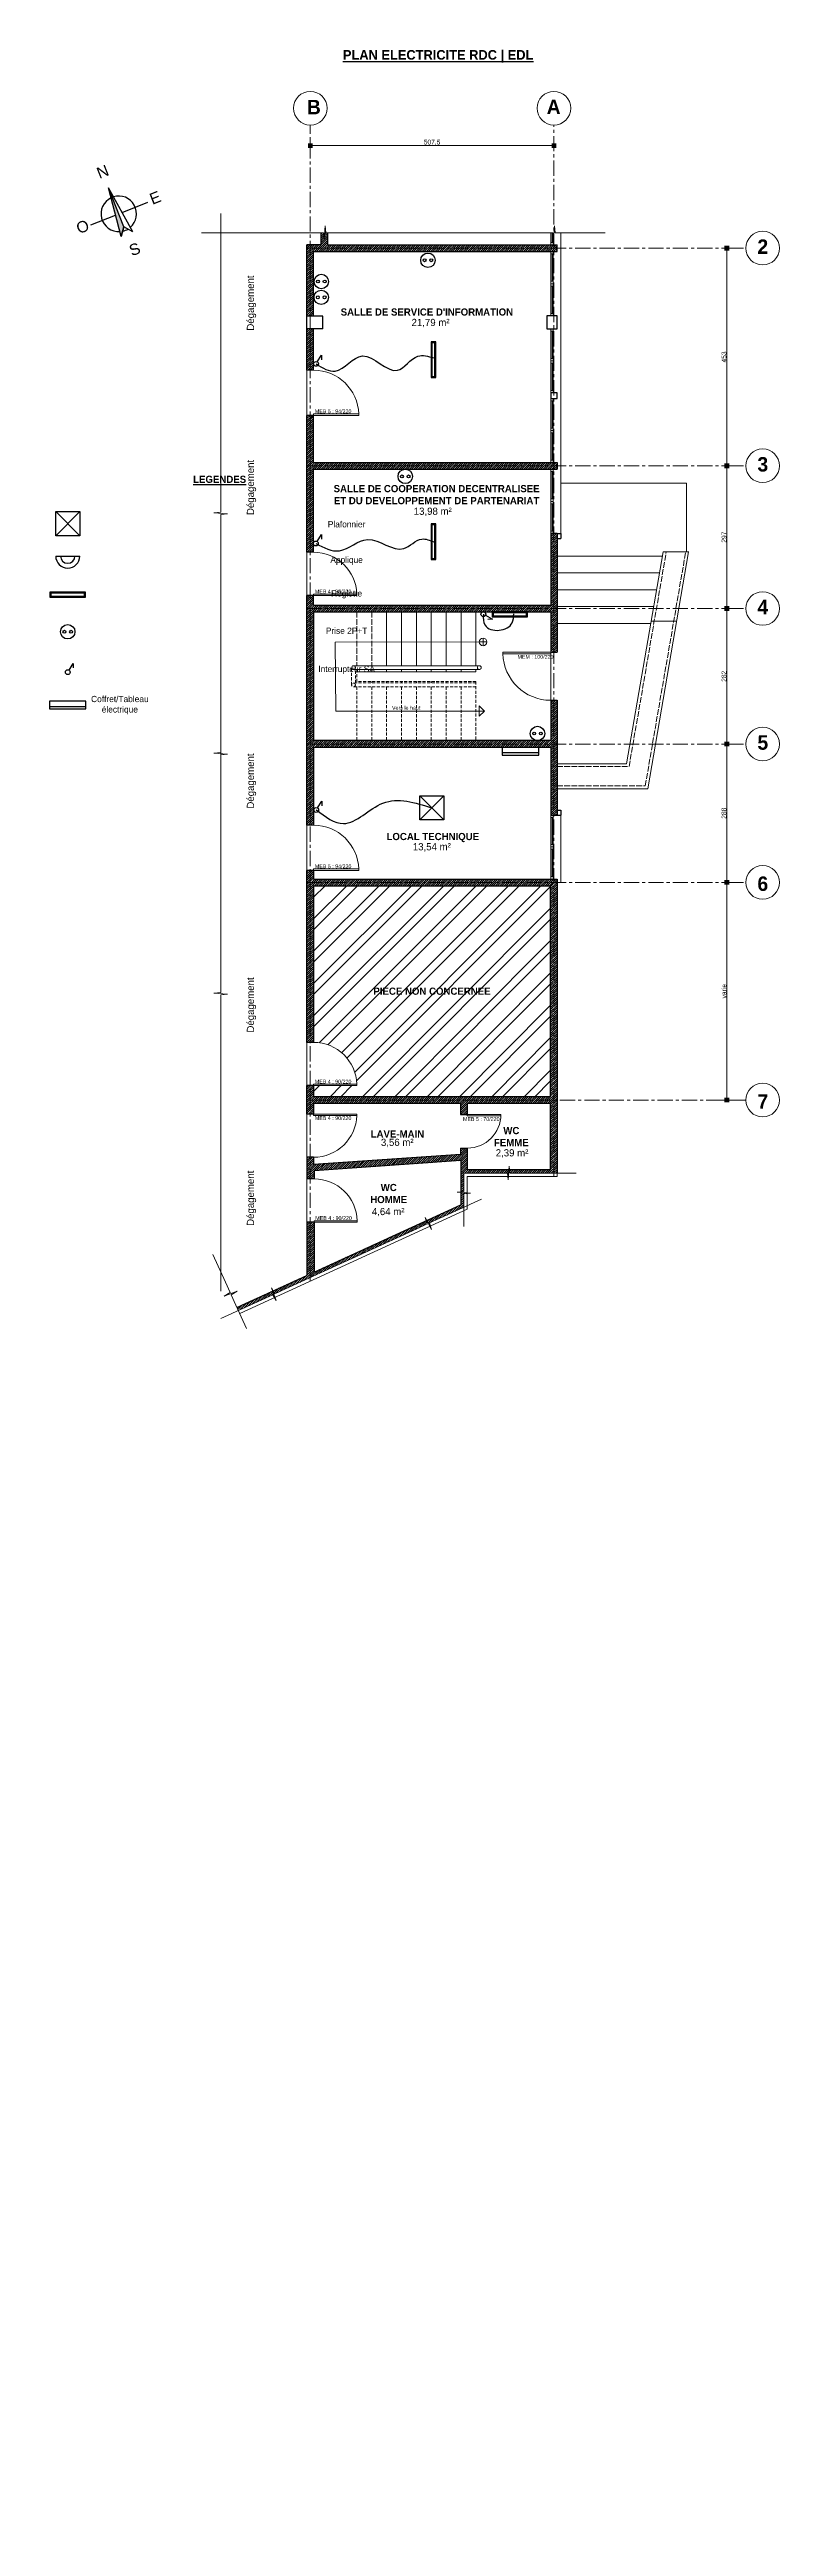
# Model space of a CAD drawing. Header units: centimetres. Extents: x -15293 to 11572, y -4790 to 2619.
# Drawn here: x -6464 to -4943, y -4104 to 1051 of the extents above; entities that cross this region are included whole.
import ezdxf

# ---------------------------------------------------------------- set-up
doc = ezdxf.new("R2010")
doc.units = ezdxf.units.CM
for name, pattern in [('ACAD_ISO02W100', [15, 12, -3]), ('Axe', [1093.611073, 529.166651, -211.666656, 141.111112, -211.666656]), ('CENTER', [50.8, 31.75, -6.35, 6.35, -6.35]), ('DASHED2', [9.525, 6.35, -3.175])]:
    doc.linetypes.add(name, pattern=pattern)
doc.layers.get('0').update_dxf_attribs({"lineweight": 0})
for name, color, linetype in [('Garde corps métallique', 20, 'Continuous'), ('Hachure mur', 7, 'Continuous'), ('Ligne de foulée', 7, 'Continuous'), ('Orientation', 7, 'Continuous'), ('TSJ_LEGENDE', 6, 'Continuous'), ('TSJ_TEXTE', 6, 'Continuous')]:
    doc.layers.add(name, color=color, linetype=linetype)
for name, color, linetype, lineweight in [('Partie coupée', 7, 'Continuous', 30), ('Poteaux', 7, 'Continuous', 30), ('Symbole de rupture', 6, 'Continuous', 0), ('TSJ_ELECTRICITE', 17, 'Continuous', 30), ('TSJ_MENUISERIE', 150, 'Continuous', 15), ('TSJ_MUR', 1, 'Continuous', 30), ('TSJ_VUE', 5, 'Continuous', 13)]:
    doc.layers.add(name, color=color, linetype=linetype, lineweight=lineweight)
for name, color, linetype, lineweight, true_color in [('Partie Non étudiée', 7, 'Continuous', 0, 0xa8a8a8), ('TSJ_AXE', 7, 'CENTER', 0, 0xb80000), ('TSJ_HACHURE', 7, 'Axe', 0, 0x969696)]:
    doc.layers.add(name, color=color, linetype=linetype, lineweight=lineweight, true_color=true_color)
doc.styles.add('Arial', font='arial.ttf')
doc.styles.get("Standard").update_dxf_attribs({"font": 'GOTHIC.TTF'})
doc.dimstyles.new('Axe cotation', dxfattribs={"dimtxt": 10, "dimasz": 10, "dimexe": 10.625, "dimexo": 5, "dimtad": 1, "dimtxsty": 'Standard', "dimblk": 'BOXFILLED', "dimcen": 8, "dimadec": 0, "dimazin": 0, "dimtfac": 1, "dimtmove": 0, "dimatfit": 3, "dimldrblk": 'BOXFILLED', "dimfxl": 1, "dimlwd": 9, "dimlwe": 9, "dimarcsym": 0})

msp = doc.modelspace()

# ---------------------------------------------------------------- texts
at = {"layer": 'Orientation', "transparency": 33554687, "char_height": 23.503, "attachment_point": 1, "rotation": 21.734131, "style": 'Arial'}
for s, insert in [('N', (-6368.132, 803.708)), ('E', (-6257.9, 749.762)), ('O', (-6410.706, 688.848)), ('S', (-6300.557, 642.637))]:
    msp.add_mtext_dynamic_manual_height_columns(s, width=26.39183, gutter_width=819.722, heights=[0], dxfattribs=dict(at, insert=insert))
at = {"layer": 'TSJ_AXE', "char_height": 30}
for s, insert, attachment_point in [('{\\fCentury Gothic|b1|i0|c0|p34;B}', (-5927.388, 946.576), 1), ('{\\fCentury Gothic|b1|i0|c0|p34;A}', (-5427.864, 946.955), 1), ('{\\fCentury Gothic|b1|i0|c0|p34;2}', (-4988.858, 656.096), 1), ('{\\fCentury Gothic|b1|i0|c0|p34;3}', (-4988.858, 203.096), 1), ('{\\fCentury Gothic|b1|i0|c0|p34;4}', (-4988.858, -93.904), 1), ('{\\fCentury Gothic|b1|i0|c0|p34;5}', (-4988.858, -375.904), 1), ('{\\fCentury Gothic|b1|i0|c0|p34;6}', (-4988.858, -700.118), 7), ('{\\fCentury Gothic|b1|i0|c0|p34;7}', (-4988.858, -1153.118), 7)]:
    msp.add_mtext_dynamic_manual_height_columns(s, width=43.00473, gutter_width=12.5, heights=[0], dxfattribs=dict(at, insert=insert, attachment_point=attachment_point))
at = {"layer": 'TSJ_LEGENDE', "attachment_point": 5}
for s, width, insert, char_height in [('{\\fCentury Gothic|b1|i0|c0|p34;\\LLEGENDES}', 648.07135, (-6109.084, 156.777), 15), ('Plafonnier', 1026.80158, (-5844.685, 63.25), 13), ('Applique', 1026.80158, (-5844.685, -12.699), 13), ('Réglette', 1026.80158, (-5844.685, -82.474), 13), ('Prise 2P+T', 1026.80158, (-5844.685, -158.327), 13), ('Interrupteur SA', 1026.80158, (-5844.685, -239.719), 13), ('{\\fCentury Gothic|b1|i0|c0|p34;PIECE NON CONCERNEE}', 357.33725, (-5666.801, -908.511), 15)]:
    msp.add_mtext_dynamic_manual_height_columns(s, width=width, gutter_width=12.5, heights=[2.167], dxfattribs=dict(at, insert=insert, char_height=char_height))
at = {"layer": 'TSJ_LEGENDE'}
note = msp.add_mtext_dynamic_manual_height_columns(' \\P', width=13, gutter_width=36.992, heights=[4.471, 0], dxfattribs=dict(at, insert=(-6341.98, -313.137), char_height=13, attachment_point=5))
for column, words in zip(note.columns.linked_columns, ['Coffret/Tableau\\Pélectrique']):
    column.text = words
at = {"layer": 'TSJ_TEXTE'}
for s, width, heights, insert, char_height, attachment_point in [('{\\fCentury Gothic|b1|i0|c0|p34;\\LPLAN ELECTRICITE RDC | EDL}', 1141.66371, [2.167], (-5653.963, 1037.019), 20, 5), ("{\\fCentury Gothic|b1|i0|c0|p34;SALLE DE SERVICE D'INFORMATION}", 342.222, [2.167], (-5677.417, 504.967), 15, 5), ('21,79 m²', 210.39385, [2.167], (-5669.785, 481.937), 15, 5), ('MEB 5 : 94/220 ', 106.9004, [0], (-5910.782, 302.465), 8, 1), ('{\\fCentury Gothic|b1|i0|c0|p34;SALLE DE COOPERATION DECENTRALISEE \\PET DU DEVELOPPEMENT DE PARTENARIAT}', 1029.78165, [75.178], (-5657.217, 124.886), 15, 5), ('13,98 m²', 210.39385, [2.167], (-5665.217, 89.089), 15, 5), ('MEB 4 : 90/220 ', 106.9004, [0], (-5910.782, -72.535), 8, 1), ('MEM : 100/220 ', 106.9004, [0], (-5413.677, -208.539), 8, 3), ('Vers le haut', 106.9004, [0], (-5750.1, -314.735), 8, 1), ('{\\fCentury Gothic|b1|i0|c0|p34;LOCAL TECHNIQUE}', 357.33725, [2.167], (-5665.118, -588.681), 15, 5), ('13,54 m²', 210.39385, [2.167], (-5667.118, -609.165), 15, 5), ('MEB 5 : 94/220 ', 106.9004, [0], (-5910.782, -644.535), 8, 1), ('MEB 4 : 90/220 ', 106.9004, [0], (-5910.782, -1092.535), 8, 1), ('MEB 4 : 90/220 ', 106.9004, [0], (-5910.782, -1176.487), 8, 7), ('MEB 5 : 70/220 ', 106.9004, [0], (-5602.213, -1178.593), 8, 7), ('{\\fCentury Gothic|b1|i0|c0|p34;LAVE-MAIN}', 357.33725, [53.824], (-5738.808, -1205.601), 15, 5), ('3,56 m²', 210.39385, [2.167], (-5739.138, -1224.358), 15, 5), ('{\\fCentury Gothic|b1|i0|c0|p34;WC^JFEMME}', 357.33725, [53.824], (-5501.499, -1211.021), 15, 5), ('2,39 m²', 210.39385, [2.167], (-5500.031, -1246.202), 15, 5), ('{\\fCentury Gothic|b1|i0|c0|p34;WC\\PHOMME}', 357.33725, [48.547], (-5756.885, -1329.575), 15, 5), ('MEB 4 : 90/220 ', 106.9004, [0], (-5909.892, -1376.535), 8, 1), ('4,64 m²', 210.39385, [2.167], (-5758.058, -1368.415), 15, 5)]:
    msp.add_mtext_dynamic_manual_height_columns(s, width=width, gutter_width=12.5, heights=heights, dxfattribs=dict(at, insert=insert, char_height=char_height, attachment_point=attachment_point))
at = {"layer": 'TSJ_TEXTE', "char_height": 15, "attachment_point": 5, "rotation": 90}
for insert in [(-6042.774, 523.752), (-6042.774, 139.985), (-6042.774, -471.026), (-6042.774, -937.108), (-6042.774, -1339.389)]:
    msp.add_mtext_dynamic_manual_height_columns('Dégagement', width=479.47189, gutter_width=12.5, heights=[2.167], dxfattribs=dict(at, insert=insert))

# ---------------------------------------------------------------- blocks, each defined once
blk = doc.blocks.new('Marque de rupture')
at = {"layer": 'Symbole de rupture', "lineweight": 20}
for p, q in [((0, -3.6), (0, 20.4)), ((0, -3.6), (-14.1, -5.1)), ((14.1, -7.1), (-14.1, -5.1)), ((0, -8.6), (14.1, -7.1)), ((0, -8.6), (0, -32.6))]:
    blk.add_line(p, q, dxfattribs=at)
blk = doc.blocks.new('_BoxFilled')
at = {"color": 0, "linetype": 'ByBlock', "lineweight": -2}
blk.add_line((-0.5, 0), (-1, 0), dxfattribs=at)
at = {"color": 0, "linetype": 'ByBlock'}
blk.add_solid([(-0.5, 0.5), (0.5, 0.5), (-0.5, -0.5), (0.5, -0.5)], dxfattribs=at)
blk = doc.blocks.new('*D409')
at = {"layer": 'Defpoints', "color": 0, "linetype": 'ByBlock', "transparency": 16777216}
for p in [(-5920.3, 851.4), (-5412.8, 851.4), (-5412.8, 851.4)]:
    blk.add_point(p, dxfattribs=at)
at = {"layer": 'TSJ_AXE', "color": 0, "linetype": 'ByBlock', "lineweight": 9, "transparency": 16777216}
for p, q in [((-5920.3, 856.4), (-5920.3, 862)), ((-5910.3, 851.4), (-5422.8, 851.4)), ((-5412.8, 846.4), (-5412.8, 840.8))]:
    blk.add_line(p, q, dxfattribs=at)
at = {"layer": 'TSJ_AXE', "color": 0, "linetype": 'ByBlock', "lineweight": 9, "transparency": 16777216, "xscale": 10, "yscale": 10, "zscale": 10, "rotation": 180}
blk.add_blockref('_BoxFilled', (-5920.3, 851.4), dxfattribs=at)
at = {"layer": 'TSJ_AXE', "color": 0, "linetype": 'ByBlock', "lineweight": 9, "transparency": 16777216, "xscale": 10, "yscale": 10, "zscale": 10}
blk.add_blockref('_BoxFilled', (-5412.8, 851.4), dxfattribs=at)
at = {"layer": 'TSJ_AXE', "color": 0, "linetype": 'ByBlock', "transparency": 16777216, "insert": (-5666.6, 857.8), "char_height": 10, "attachment_point": 5}
blk.add_mtext('507,5', dxfattribs=at)
blk = doc.blocks.new('*D410')
at = {"layer": 'Defpoints', "color": 0, "linetype": 'ByBlock', "transparency": 16777216}
for p in [(-5012.9, 638), (-5052.7, 185), (-5012.9, 185)]:
    blk.add_point(p, dxfattribs=at)
at = {"layer": 'TSJ_AXE', "color": 0, "linetype": 'ByBlock', "lineweight": 9, "transparency": 16777216}
for p, q in [((-5017.9, 638), (-5063.3, 638)), ((-5052.7, 628), (-5052.7, 195)), ((-5017.9, 185), (-5063.3, 185))]:
    blk.add_line(p, q, dxfattribs=at)
at = {"layer": 'TSJ_AXE', "color": 0, "linetype": 'ByBlock', "lineweight": 9, "transparency": 16777216, "xscale": 10, "yscale": 10, "zscale": 10}
for p, rotation in [((-5052.7, 638), 90), ((-5052.7, 185), 270)]:
    blk.add_blockref('_BoxFilled', p, dxfattribs=dict(at, rotation=rotation))
at = {"layer": 'TSJ_AXE', "color": 0, "linetype": 'ByBlock', "transparency": 16777216, "insert": (-5058.5, 411.5), "char_height": 10, "attachment_point": 5, "rotation": 90}
blk.add_mtext('453', dxfattribs=at)
blk = doc.blocks.new('*D411')
at = {"layer": 'Defpoints', "color": 0, "linetype": 'ByBlock', "transparency": 16777216}
for p in [(-5012.9, 185), (-5052.7, -112), (-5012.9, -112)]:
    blk.add_point(p, dxfattribs=at)
at = {"layer": 'TSJ_AXE', "color": 0, "linetype": 'ByBlock', "lineweight": 9, "transparency": 16777216}
for p, q in [((-5017.9, 185), (-5063.3, 185)), ((-5052.7, 175), (-5052.7, -102)), ((-5017.9, -112), (-5063.3, -112))]:
    blk.add_line(p, q, dxfattribs=at)
at = {"layer": 'TSJ_AXE', "color": 0, "linetype": 'ByBlock', "lineweight": 9, "transparency": 16777216, "xscale": 10, "yscale": 10, "zscale": 10}
for p, rotation in [((-5052.7, 185), 90), ((-5052.7, -112), 270)]:
    blk.add_blockref('_BoxFilled', p, dxfattribs=dict(at, rotation=rotation))
at = {"layer": 'TSJ_AXE', "color": 0, "linetype": 'ByBlock', "transparency": 16777216, "insert": (-5058.5, 36.5), "char_height": 10, "attachment_point": 5, "rotation": 90}
blk.add_mtext('297', dxfattribs=at)
blk = doc.blocks.new('*D412')
at = {"layer": 'Defpoints', "color": 0, "linetype": 'ByBlock', "transparency": 16777216}
for p in [(-5012.9, -112), (-5052.7, -394), (-5012.9, -394)]:
    blk.add_point(p, dxfattribs=at)
at = {"layer": 'TSJ_AXE', "color": 0, "linetype": 'ByBlock', "lineweight": 9, "transparency": 16777216}
for p, q in [((-5017.9, -112), (-5063.3, -112)), ((-5052.7, -122), (-5052.7, -384)), ((-5017.9, -394), (-5063.3, -394))]:
    blk.add_line(p, q, dxfattribs=at)
at = {"layer": 'TSJ_AXE', "color": 0, "linetype": 'ByBlock', "lineweight": 9, "transparency": 16777216, "xscale": 10, "yscale": 10, "zscale": 10}
for p, rotation in [((-5052.7, -112), 90), ((-5052.7, -394), 270)]:
    blk.add_blockref('_BoxFilled', p, dxfattribs=dict(at, rotation=rotation))
at = {"layer": 'TSJ_AXE', "color": 0, "linetype": 'ByBlock', "transparency": 16777216, "insert": (-5058.5, -253), "char_height": 10, "attachment_point": 5, "rotation": 90}
blk.add_mtext('282', dxfattribs=at)
blk = doc.blocks.new('*D419')
at = {"layer": 'Defpoints', "color": 0, "linetype": 'ByBlock', "transparency": 16777216}
for p in [(-5012.9, -394), (-5052.7, -682), (-5012.9, -682)]:
    blk.add_point(p, dxfattribs=at)
at = {"layer": 'TSJ_AXE', "color": 0, "linetype": 'ByBlock', "lineweight": 9, "transparency": 16777216}
for p, q in [((-5017.9, -394), (-5063.3, -394)), ((-5052.7, -404), (-5052.7, -672)), ((-5017.9, -682), (-5063.3, -682))]:
    blk.add_line(p, q, dxfattribs=at)
at = {"layer": 'TSJ_AXE', "color": 0, "linetype": 'ByBlock', "lineweight": 9, "transparency": 16777216, "xscale": 10, "yscale": 10, "zscale": 10}
for p, rotation in [((-5052.7, -394), 90), ((-5052.7, -682), 270)]:
    blk.add_blockref('_BoxFilled', p, dxfattribs=dict(at, rotation=rotation))
at = {"layer": 'TSJ_AXE', "color": 0, "linetype": 'ByBlock', "transparency": 16777216, "insert": (-5058.5, -538), "char_height": 10, "attachment_point": 5, "rotation": 90}
blk.add_mtext('288', dxfattribs=at)
blk = doc.blocks.new('*D420')
at = {"layer": 'Defpoints', "color": 0, "linetype": 'ByBlock', "transparency": 16777216}
for p in [(-5012.9, -682), (-5052.7, -1135), (-5012.9, -1135)]:
    blk.add_point(p, dxfattribs=at)
at = {"layer": 'TSJ_AXE', "color": 0, "linetype": 'ByBlock', "lineweight": 9, "transparency": 16777216}
for p, q in [((-5017.9, -682), (-5063.3, -682)), ((-5052.7, -692), (-5052.7, -1125)), ((-5017.9, -1135), (-5063.3, -1135))]:
    blk.add_line(p, q, dxfattribs=at)
at = {"layer": 'TSJ_AXE', "color": 0, "linetype": 'ByBlock', "lineweight": 9, "transparency": 16777216, "xscale": 10, "yscale": 10, "zscale": 10}
for p, rotation in [((-5052.7, -682), 90), ((-5052.7, -1135), 270)]:
    blk.add_blockref('_BoxFilled', p, dxfattribs=dict(at, rotation=rotation))
at = {"layer": 'TSJ_AXE', "color": 0, "linetype": 'ByBlock', "transparency": 16777216, "insert": (-5058.6, -908.5), "char_height": 10, "attachment_point": 5, "rotation": 90}
blk.add_mtext('varie', dxfattribs=at)

# ---------------------------------------------------------------- dimensions: what is measured, and where the dimension line sits
at = {"layer": 'TSJ_AXE', "linetype": 'ByBlock'}
dim = msp.add_linear_dim(base=(-5412.801, 851.424), p1=(-5920.301, 851.424), p2=(-5412.801, 851.424), dimstyle='Axe cotation', dxfattribs=at)
dim.commit()
dim.dimension.update_dxf_attribs({"geometry": '*D409', "text_midpoint": (-5666.551, 857.759)})
for base, p1, p2, picture, middle in [((-5052.66, 184.989), (-5012.907, 637.989), (-5012.907, 184.989), '*D410', (-5058.536, 411.489)), ((-5052.66, -112.011), (-5012.907, 184.989), (-5012.907, -112.011), '*D411', (-5058.536, 36.489)), ((-5052.66, -394.011), (-5012.907, -112.011), (-5012.907, -394.011), '*D412', (-5058.536, -253.011)), ((-5052.66, -682.011), (-5012.907, -394.011), (-5012.907, -682.011), '*D419', (-5058.536, -538.011))]:
    dim = msp.add_linear_dim(base=base, p1=p1, p2=p2, angle=90, dimstyle='Axe cotation', dxfattribs=at)
    dim.commit()
    dim.dimension.update_dxf_attribs({"geometry": picture, "text_midpoint": middle})
dim = msp.add_linear_dim(base=(-5052.66, -1135.011), p1=(-5012.907, -682.011), p2=(-5012.907, -1135.011), angle=90, text='varie', dimstyle='Axe cotation', dxfattribs=at)
dim.commit()
dim.dimension.update_dxf_attribs({"geometry": '*D420', "text_midpoint": (-5058.601, -908.511)})

# ---------------------------------------------------------------- hatches: boundary and pattern name
at = {"true_color": 0xc7c8ca}
h = msp.add_hatch(color=9, dxfattribs=at)
h.dxf.hatch_style = 1
h.paths.add_polyline_path([(-6311.211, 673.292, -0.04028833), (-6317.105, 672.473), (-6314.489, 662.388)])
h.paths.add_polyline_path([(-6308.436, 682.521), (-6319.161, 709.426), (-6325.984, 706.706), (-6317.105, 672.473, 0.04028833), (-6311.211, 673.292)])
h.paths.add_polyline_path([(-6332.857, 743.783, 0.01818794), (-6335.32, 742.701), (-6325.984, 706.706), (-6319.161, 709.426)])
h.paths.add_polyline_path([(-6340.71, 763.482), (-6335.32, 742.701, -0.01818794), (-6332.857, 743.783)])
at = {"layer": 'Hachure mur', "lineweight": 0, "true_color": 0xc7c8ca}
h = msp.add_hatch(dxfattribs=at)
h.set_pattern_fill('ANSI31', color=9)
h.set_pattern_definition([(45, (-4414.4635, 0), (-2.245064, 2.245064), [])])
h.paths.add_polyline_path([(-5927.301, 644.989), (-5927.301, 496.489), (-5913.301, 496.489), (-5913.301, 630.989), (-5406.301, 630.989), (-5406.301, 644.989), (-5884.301, 644.989), (-5884.301, 669.989), (-5887.869, 669.989), (-5889.369, 684.131), (-5891.369, 655.847), (-5892.869, 669.989), (-5898.301, 669.989), (-5898.301, 644.989)])
h.paths.add_polyline_path([(-5927.301, 469.989), (-5927.301, 383.989), (-5913.301, 383.989), (-5913.301, 469.989)])
h.paths.add_polyline_path([(-5913.301, 289.989), (-5927.301, 289.989), (-5927.301, 4.989), (-5913.301, 4.989), (-5913.301, 177.989), (-5406.301, 177.989), (-5406.301, 191.989), (-5913.301, 191.989)])
h.paths.add_polyline_path([(-5419.301, 43.989), (-5419.301, -105.011), (-5913.301, -105.011), (-5913.301, -85.011), (-5927.301, -85.011), (-5927.301, -563.011), (-5913.301, -563.011), (-5913.301, -401.011), (-5419.301, -401.011), (-5419.301, -542.011), (-5406.301, -542.011), (-5406.301, -303.011), (-5419.301, -303.011), (-5419.301, -387.011), (-5913.301, -387.011), (-5913.301, -119.011), (-5419.301, -119.011), (-5419.301, -203.011), (-5406.301, -203.011), (-5406.301, 43.989)])
h.paths.add_polyline_path([(-5993.607, -1545.525), (-5998.531, -1532.382), (-6073.091, -1566.495), (-6070.177, -1572.859), (-5998.342, -1539.994), (-5994.755, -1546.05)])
h.paths.add_polyline_path([(-5676.726, -1392.849), (-5678.964, -1386.175), (-5912.411, -1492.981), (-5912.411, -1389.011), (-5927.301, -1389.011), (-5927.301, -1499.793), (-5997.383, -1531.857), (-5993.796, -1537.913)])
h.paths.add_polyline_path([(-5593.301, -1328.007), (-5606.411, -1327.08), (-5606.411, -1352.981), (-5677.816, -1385.65), (-5671.091, -1397.969), (-5669.943, -1397.443), (-5672.18, -1390.769), (-5600.341, -1357.902), (-5600.341, -1330.008), (-5593.301, -1329.262)])
h.paths.add_polyline_path([(-5507.296, -1294.011), (-5506.306, -1280.011), (-5593.301, -1280.011), (-5593.301, -1235.011), (-5607.301, -1235.011), (-5607.301, -1248.011), (-5913.301, -1269.011), (-5913.301, -1254.011), (-5927.301, -1254.011), (-5927.301, -1299.011), (-5912.411, -1299.011), (-5912.411, -1281.981), (-5606.411, -1260.981), (-5606.411, -1325.652), (-5600.345, -1325.009), (-5600.301, -1287.011), (-5509.301, -1287.011), (-5508.558, -1294.011)])
h.paths.add_polyline_path([(-5505.043, -1280.011), (-5504.301, -1287.011), (-5406.301, -1287.011), (-5406.301, -675.011), (-5913.301, -675.011), (-5913.301, -657.011), (-5927.301, -657.011), (-5927.301, -1015.011), (-5913.301, -1015.011), (-5913.301, -689.011), (-5420.301, -689.011), (-5420.301, -1128.011), (-5913.301, -1128.011), (-5913.301, -1105.011), (-5927.301, -1105.011), (-5927.301, -1164.011), (-5913.301, -1164.011), (-5913.301, -1142.011), (-5607.301, -1142.011), (-5607.301, -1165.011), (-5593.301, -1165.011), (-5593.301, -1142.011), (-5420.301, -1142.011), (-5420.301, -1280.011)])
at = {"layer": 'TSJ_HACHURE', "true_color": 0xc7c8ca}
h = msp.add_hatch(dxfattribs=at)
h.set_pattern_fill('ANSI32', color=9, scale=5)
h.set_pattern_definition([(45, (-4414.464, 0), (-33.67596, 33.67596), []), (45, (-4392.013, 0), (-33.67596, 33.67596), [])])
h.paths.add_polyline_path([(-5518.904, -1128.011), (-5420.301, -1128.011), (-5420.301, -689.011), (-5518.904, -689.011)])
h.paths.add_polyline_path([(-5518.904, -689.011), (-5913.301, -689.011), (-5913.301, -1015.011, -0.40407836), (-5823.301, -1102.011), (-5823.301, -1105.011), (-5913.301, -1105.011), (-5913.301, -1128.011), (-5518.904, -1128.011)])
h.paths.add_polyline_path([(-5791.611, -4103.571), (-5542.745, -4103.571), (-5542.745, -4070.751), (-5791.611, -4070.751)], flags=24)
h.paths.add_polyline_path([(-5791.611, -924.36), (-5542.745, -924.36), (-5542.745, -891.541), (-5791.611, -891.541)], flags=24)

# ---------------------------------------------------------------- linework, layer by layer
at = {"layer": 'Garde corps métallique', "linetype": 'DASHED2', "lineweight": 9}
for p, q in [((-5834.301, -271.011), (-5834.301, -235.011)), ((-5826.301, -267.011), (-5826.301, -239.011)), ((-5575.301, -275.011), (-5830.301, -275.011)), ((-5575.301, -267.011), (-5826.301, -267.011))]:
    msp.add_line(p, q, dxfattribs=at)
at = {"layer": 'Garde corps métallique', "lineweight": 9}
for p, q in [((-5568.301, -231.011), (-5830.301, -231.011)), ((-5568.301, -239.011), (-5826.301, -239.011))]:
    msp.add_line(p, q, dxfattribs=at)
at = {"layer": 'Garde corps métallique', "linetype": 'ACAD_ISO02W100', "lineweight": 20}
msp.add_circle((-5830.301, -235.011), 4, dxfattribs=at)
at = {"layer": 'Garde corps métallique', "lineweight": 20}
msp.add_circle((-5568.301, -235.011), 4, dxfattribs=at)
at = {"layer": 'Garde corps métallique', "linetype": 'DASHED2', "lineweight": 20}
msp.add_circle((-5830.301, -271.011), 4, dxfattribs=at)
at = {"layer": 'Ligne de foulée', "lineweight": 0}
for p, q in [((-5568.301, -181.511), (-5868.301, -181.721)), ((-5868.301, -181.721), (-5867.176, -325.511)), ((-5867.176, -325.511), (-5568.301, -325.511))]:
    msp.add_line(p, q, dxfattribs=at)
at = {"layer": 'Ligne de foulée', "lineweight": 20}
for p, q in [((-5568.301, -181.511), (-5552.301, -181.511)), ((-5560.301, -189.511), (-5560.301, -173.511)), ((-5557.417, -325.566), (-5568.301, -325.486))]:
    msp.add_line(p, q, dxfattribs=at)
msp.add_lwpolyline([(-5568.301, -336.289), (-5568.301, -314.683), (-5557.417, -325.566)], close=True, dxfattribs=at)
msp.add_circle((-5560.301, -181.511), 8, dxfattribs=at)
at = {"layer": 'Orientation', "transparency": 33554687}
for p, q in [((-6314.489, 662.388), (-6340.71, 763.482)), ((-6308.436, 682.521), (-6314.489, 662.388))]:
    msp.add_line(p, q, dxfattribs=at)
for points in [[(-6314.489, 662.388), (-6340.71, 763.482)], [(-6290.192, 672.073), (-6340.71, 763.482)], [(-6308.436, 682.521), (-6340.71, 763.482)], [(-6312.339, 712.146), (-6258.899, 733.449)], [(-6377.39, 686.214), (-6325.984, 706.706)], [(-6314.489, 662.388), (-6308.436, 682.521)], [(-6290.192, 672.073), (-6308.436, 682.521)]]:
    msp.add_lwpolyline(points, dxfattribs=at)
for start, end in [(115.782861, 273.298388), (310.411084, 107.444192), (282.526802, 301.155157)]:
    msp.add_arc((-6319.233, 709.398), 36.986, start, end, dxfattribs=at)
at = {"layer": 'Partie coupée'}
for p, q in [((-5406.301, 43.989), (-5398.301, 43.989)), ((-5406.301, 33.989), (-5398.301, 33.989)), ((-5398.301, 43.989), (-5398.301, 33.989)), ((-5406.301, -532.011), (-5398.301, -532.011)), ((-5406.301, -542.011), (-5398.301, -542.011)), ((-5398.301, -532.011), (-5398.301, -542.011))]:
    msp.add_line(p, q, dxfattribs=at)
at = {"layer": 'Partie Non étudiée'}
for p, q in [((-5406.301, -1287.011), (-5406.301, -1294.011)), ((-5406.301, -1294.011), (-5593.301, -1294.011)), ((-5593.301, -1294.011), (-5593.301, -1362.378)), ((-6067.264, -1579.224), (-5593.301, -1362.378))]:
    msp.add_line(p, q, dxfattribs=at)
at = {"layer": 'Poteaux'}
for p, q in [((-5894.301, 496.489), (-5927.301, 496.489)), ((-5927.301, 469.989), (-5927.301, 496.489)), ((-5894.301, 469.989), (-5927.301, 469.989))]:
    msp.add_line(p, q, dxfattribs=at)
msp.add_lwpolyline([(-5894.301, 469.989), (-5894.301, 496.489)], dxfattribs=at)
for points in [[(-5406.301, 496.989), (-5427.301, 496.989), (-5427.301, 469.989), (-5406.301, 469.989)], [(-5406.301, 336.989), (-5419.301, 336.989), (-5419.301, 324.989), (-5406.301, 324.989)]]:
    msp.add_lwpolyline(points, close=True, dxfattribs=at)
at = {"layer": 'Symbole de rupture', "lineweight": 0}
for p, q in [((-6106.869, 709.989), (-6106.869, 112.692)), ((-5916.869, 669.989), (-6146.869, 669.989)), ((-5863.869, 669.989), (-5438.869, 669.989)), ((-5385.869, 669.989), (-5305.869, 669.989)), ((-6106.869, 59.692), (-6106.869, -387.308)), ((-6106.869, -411.308), (-6106.869, -416.308)), ((-6106.869, -887.308), (-6106.869, -440.308)), ((-6106.869, -940.308), (-6106.869, -1532.605)), ((-5600.345, -1301.009), (-5600.345, -1287.011)), ((-5533.301, -1287.011), (-5600.301, -1287.011)), ((-5366.301, -1287.011), (-5480.301, -1287.011)), ((-5650.355, -1380.784), (-5563.927, -1341.241)), ((-5600.345, -1354.009), (-5600.301, -1397.883)), ((-5971.971, -1527.928), (-5698.551, -1402.834)), ((-6097.175, -1513.811), (-6123.499, -1456.226)), ((-6020.167, -1549.979), (-6106.539, -1589.495)), ((-6075.14, -1562.013), (-6052.957, -1610.538))]:
    msp.add_line(p, q, dxfattribs=at)
at = {"layer": 'TSJ_AXE'}
for p, q in [((-5920.301, -1511.986), (-5920.301, 894.208)), ((-5412.801, -1294.011), (-5412.801, 894.208)), ((-5927.301, 637.989), (-5012.907, 637.989)), ((-5927.301, 184.989), (-5012.907, 184.989)), ((-5927.301, -112.011), (-5012.907, -112.011)), ((-5927.301, -394.011), (-5012.907, -394.011)), ((-5927.301, -682.011), (-5012.907, -682.011)), ((-5012.907, -1135.011), (-5927.301, -1135.011))]:
    msp.add_line(p, q, dxfattribs=at)
at = {"layer": 'TSJ_AXE', "linetype": 'ByBlock'}
for centre in [(-5920.301, 929.208), (-5412.801, 929.208), (-4977.907, 637.989), (-4977.907, 184.989), (-4977.907, -112.011), (-4977.907, -394.011), (-4977.907, -682.011), (-4977.907, -1135.011)]:
    msp.add_circle(centre, 35, dxfattribs=at)
at = {"layer": 'TSJ_ELECTRICITE'}
for p, q in [((-5905.671, 401.311), (-5896.727, 415.456)), ((-5896.727, 415.456), (-5896.727, 405.871)), ((-5658.847, 442.668), (-5668.847, 442.668)), ((-5668.847, 442.668), (-5668.847, 368.668)), ((-5660.847, 440.668), (-5666.847, 440.668)), ((-5666.847, 440.668), (-5666.847, 370.668)), ((-5660.847, 370.668), (-5660.847, 440.668)), ((-5658.847, 368.668), (-5658.847, 442.668)), ((-5668.847, 368.668), (-5658.847, 368.668)), ((-5666.847, 370.668), (-5660.847, 370.668)), ((-6450.552, 39.556), (-6450.552, 89.556)), ((-6450.552, 89.556), (-6400.552, 89.556)), ((-6450.552, 39.556), (-6400.552, 89.556)), ((-6450.552, 89.556), (-6400.552, 39.556)), ((-6400.552, 89.556), (-6400.552, 39.556)), ((-5658.847, 64.081), (-5668.847, 64.081)), ((-5668.847, 64.081), (-5668.847, -9.919)), ((-5660.847, 62.081), (-5666.847, 62.081)), ((-5666.847, 62.081), (-5666.847, -7.919)), ((-5660.847, -7.919), (-5660.847, 62.081)), ((-5658.847, -9.919), (-5658.847, 64.081)), ((-6400.552, 39.556), (-6450.552, 39.556)), ((-5906.028, 27.565), (-5897.084, 41.711)), ((-5897.084, 41.711), (-5897.084, 32.126)), ((-6450.552, -2.876), (-6400.552, -2.876)), ((-5668.847, -9.919), (-5658.847, -9.919)), ((-5666.847, -7.919), (-5660.847, -7.919)), ((-6462.552, -78.223), (-6462.552, -88.223)), ((-6388.552, -78.223), (-6462.552, -78.223)), ((-6462.552, -88.223), (-6388.552, -88.223)), ((-6460.552, -80.223), (-6460.552, -86.223)), ((-6390.552, -80.223), (-6460.552, -80.223)), ((-6460.552, -86.223), (-6390.552, -86.223)), ((-6390.552, -86.223), (-6390.552, -80.223)), ((-6388.552, -88.223), (-6388.552, -78.223)), ((-5555.374, -126.177), (-5540.631, -134.098)), ((-5540.631, -134.098), (-5550.192, -134.776)), ((-5541.636, -119.011), (-5541.636, -129.011)), ((-5467.636, -119.011), (-5541.636, -119.011)), ((-5541.636, -129.011), (-5467.636, -129.011)), ((-5539.636, -121.011), (-5539.636, -127.011)), ((-5469.636, -121.011), (-5539.636, -121.011)), ((-5539.636, -127.011), (-5469.636, -127.011)), ((-5469.636, -127.011), (-5469.636, -121.011)), ((-5467.636, -129.011), (-5467.636, -119.011)), ((-6422.88, -240.311), (-6413.936, -226.166)), ((-6413.936, -226.166), (-6413.936, -235.751)), ((-6463.552, -304.903), (-6463.552, -320.903)), ((-6387.552, -304.903), (-6463.552, -304.903)), ((-6387.552, -320.903), (-6387.552, -304.903)), ((-6463.552, -315.903), (-6387.552, -315.903)), ((-6463.552, -320.903), (-6387.552, -320.903)), ((-5520.455, -401.011), (-5520.455, -417.011)), ((-5444.455, -401.011), (-5520.455, -401.011)), ((-5520.455, -412.011), (-5444.455, -412.011)), ((-5444.455, -417.011), (-5444.455, -401.011)), ((-5520.455, -417.011), (-5444.455, -417.011)), ((-5905.232, -527.043), (-5896.288, -512.898)), ((-5896.288, -512.898), (-5896.288, -522.483)), ((-5692.332, -552.12), (-5692.332, -502.12)), ((-5692.332, -502.12), (-5642.332, -502.12)), ((-5692.332, -552.12), (-5642.332, -502.12)), ((-5692.332, -502.12), (-5642.332, -552.12)), ((-5642.332, -502.12), (-5642.332, -552.12)), ((-5642.332, -552.12), (-5692.332, -552.12))]:
    msp.add_line(p, q, dxfattribs=at)
for centre, radius in [((-5675.25, 612.771), 15), ((-5897.349, 568.485), 15), ((-5904.349, 568.485), 3), ((-5890.349, 568.485), 3), ((-5682.25, 612.771), 3), ((-5668.25, 612.771), 3), ((-5897.553, 535.648), 15), ((-5904.553, 535.648), 3), ((-5890.553, 535.648), 3), ((-5908.343, 397.085), 5), ((-5722.449, 162.974), 15), ((-5729.449, 162.974), 3), ((-5715.449, 162.974), 3), ((-5908.7, 23.339), 5), ((-6425.552, -160.415), 15), ((-5559.778, -123.811), 5), ((-6432.552, -160.415), 3), ((-6418.552, -160.415), 3), ((-6425.552, -244.537), 5), ((-5447.003, -372.185), 15), ((-5454.003, -372.185), 3), ((-5440.003, -372.185), 3), ((-5907.904, -531.27), 5)]:
    msp.add_circle(centre, radius, dxfattribs=at)
for radius in [25, 15]:
    msp.add_arc((-6425.552, -2.876), radius, 180, 0, dxfattribs=at)
for points in [[(-5908.343, 397.085), (-5868.427, 382.161), (-5811.849, 413.556), (-5738.927, 383.73), (-5696.179, 413.242), (-5663.526, 409.467)], [(-5908.7, 23.339), (-5859.523, 8.121), (-5801.024, 31.667), (-5725.499, 12.917), (-5687.955, 32.54), (-5663.019, 26.62)], [(-5559.778, -123.811), (-5556.348, -146.9), (-5526.843, -157.301), (-5499.594, -141.699), (-5496.643, -123.323)], [(-5907.904, -531.27), (-5851.222, -559.603), (-5769.033, -517.08), (-5667.332, -527.12)]]:
    msp.add_spline(points, degree=3, dxfattribs=at)
at = {"layer": 'TSJ_MENUISERIE', "lineweight": 20}
for p, q in [((-5419.301, 669.989), (-5419.301, 644.989)), ((-5419.301, 630.989), (-5419.301, 496.989)), ((-5416.801, 649.989), (-5416.801, 669.989)), ((-5416.801, 625.989), (-5416.801, 568.989)), ((-5414.301, 664.634), (-5414.301, 649.989)), ((-5414.301, 568.989), (-5414.301, 625.989)), ((-5416.801, 501.989), (-5416.801, 558.989)), ((-5414.301, 558.989), (-5414.301, 501.989)), ((-5419.301, 469.989), (-5419.301, 336.989)), ((-5416.801, 464.989), (-5416.801, 408.489)), ((-5414.301, 408.489), (-5414.301, 464.989)), ((-5416.801, 341.989), (-5416.801, 398.489)), ((-5414.301, 398.489), (-5414.301, 341.989)), ((-5419.301, 324.989), (-5419.301, 191.989)), ((-5416.801, 319.989), (-5416.801, 263.489)), ((-5414.301, 263.489), (-5414.301, 319.989)), ((-5416.801, 196.989), (-5416.801, 253.489)), ((-5414.301, 253.489), (-5414.301, 196.989)), ((-5419.301, 177.989), (-5419.301, 43.989)), ((-5416.801, 172.989), (-5416.801, 115.989)), ((-5414.301, 115.989), (-5414.301, 172.989)), ((-5416.801, 48.989), (-5416.801, 105.989)), ((-5414.301, 105.989), (-5414.301, 48.989)), ((-5419.301, -542.011), (-5419.301, -670.011)), ((-5416.801, -547.011), (-5416.801, -603.011)), ((-5414.301, -603.011), (-5414.301, -547.011)), ((-5416.801, -670.011), (-5416.801, -613.011)), ((-5414.301, -613.011), (-5414.301, -670.011))]:
    msp.add_line(p, q, dxfattribs=at)
for points in [[(-5414.301, 644.989), (-5414.301, 649.989), (-5419.301, 649.989), (-5419.301, 644.989)], [(-5419.301, 630.989), (-5419.301, 625.989), (-5414.301, 625.989), (-5414.301, 630.989)], [(-5414.301, 496.989), (-5414.301, 501.989), (-5419.301, 501.989), (-5419.301, 496.989)], [(-5419.301, 469.989), (-5419.301, 469.989), (-5419.301, 464.989), (-5414.301, 464.989), (-5414.301, 469.989)], [(-5414.301, 336.989), (-5414.301, 341.989), (-5419.301, 341.989), (-5419.301, 336.989)], [(-5419.301, 324.989), (-5419.301, 324.989), (-5419.301, 319.989), (-5414.301, 319.989), (-5414.301, 324.989)], [(-5414.301, 191.989), (-5414.301, 196.989), (-5419.301, 196.989), (-5419.301, 191.989)], [(-5419.301, 177.989), (-5419.301, 172.989), (-5414.301, 172.989), (-5414.301, 177.989)], [(-5419.301, -542.011), (-5419.301, -547.011), (-5414.301, -547.011), (-5414.301, -542.011)], [(-5414.301, -675.011), (-5414.301, -670.011), (-5419.301, -670.011), (-5419.301, -675.011)]]:
    msp.add_lwpolyline(points, dxfattribs=at)
for points in [[(-5419.301, 563.989), (-5414.301, 563.989), (-5414.301, 568.989), (-5419.301, 568.989)], [(-5419.301, 563.989), (-5414.301, 563.989), (-5414.301, 558.989), (-5419.301, 558.989)], [(-5419.301, 403.489), (-5414.301, 403.489), (-5414.301, 408.489), (-5419.301, 408.489)], [(-5419.301, 403.489), (-5414.301, 403.489), (-5414.301, 398.489), (-5419.301, 398.489)], [(-5913.301, 289.989), (-5819.301, 289.989), (-5819.301, 292.989), (-5913.301, 292.989)], [(-5419.301, 258.489), (-5414.301, 258.489), (-5414.301, 263.489), (-5419.301, 263.489)], [(-5419.301, 258.489), (-5414.301, 258.489), (-5414.301, 253.489), (-5419.301, 253.489)], [(-5419.301, 115.989), (-5414.301, 115.989), (-5414.301, 110.989), (-5419.301, 110.989)], [(-5419.301, 110.989), (-5414.301, 110.989), (-5414.301, 105.989), (-5419.301, 105.989)], [(-5419.301, 43.989), (-5414.301, 43.989), (-5414.301, 48.989), (-5419.301, 48.989)], [(-5913.301, -85.011), (-5823.301, -85.011), (-5823.301, -82.011), (-5913.301, -82.011)], [(-5419.301, -203.011), (-5519.301, -203.011), (-5519.301, -206.011), (-5419.301, -206.011)], [(-5419.301, -608.011), (-5414.301, -608.011), (-5414.301, -603.011), (-5419.301, -603.011)], [(-5419.301, -608.011), (-5414.301, -608.011), (-5414.301, -613.011), (-5419.301, -613.011)], [(-5913.301, -657.011), (-5819.301, -657.011), (-5819.301, -654.011), (-5913.301, -654.011)], [(-5913.301, -1105.011), (-5823.301, -1105.011), (-5823.301, -1102.011), (-5913.301, -1102.011)], [(-5913.301, -1164.011), (-5823.301, -1164.011), (-5823.301, -1167.011), (-5913.301, -1167.011)], [(-5912.411, -1389.011), (-5822.411, -1389.011), (-5822.411, -1386.011), (-5912.411, -1386.011)]]:
    msp.add_lwpolyline(points, close=True, dxfattribs=at)
at = {"layer": 'TSJ_MENUISERIE'}
msp.add_lwpolyline([(-5593.301, -1165.011), (-5523.301, -1165.011), (-5523.301, -1168.011), (-5593.301, -1168.011)], close=True, dxfattribs=at)
at = {"layer": 'TSJ_MENUISERIE', "lineweight": 5}
for centre, radius, start, end in [((-5913.337, 289.902), 94.086, 1.879881, 89.978198), ((-5913.338, -85.102), 90.091, 1.965886, 89.976158), ((-5419.267, -202.93), 100.081, 181.764114, 269.9808), ((-5913.337, -657.098), 94.086, 1.879881, 89.978198), ((-5913.338, -1105.102), 90.091, 1.965886, 89.976158), ((-5913.338, -1163.921), 90.091, 270.023842, 358.034114), ((-5912.448, -1389.102), 90.091, 1.965886, 89.976158)]:
    msp.add_arc(centre, radius, start, end, dxfattribs=at)
at = {"layer": 'TSJ_MENUISERIE'}
msp.add_arc((-5593.301, -1165.011), 70, 270, 0, dxfattribs=at)
at = {"layer": 'TSJ_MUR'}
for p, q in [((-5898.301, 644.989), (-5927.301, 644.989)), ((-5913.301, 383.989), (-5927.301, 383.989)), ((-5913.301, 289.989), (-5927.301, 289.989)), ((-5913.301, 191.989), (-5406.301, 191.989)), ((-5913.301, 177.989), (-5406.301, 177.989)), ((-5406.301, 191.989), (-5406.301, 177.989)), ((-5913.301, 4.989), (-5927.301, 4.989)), ((-5406.301, 43.989), (-5419.301, 43.989)), ((-5419.301, 43.989), (-5419.301, -105.011)), ((-5406.301, 43.989), (-5406.301, -203.011)), ((-5913.301, -85.011), (-5927.301, -85.011)), ((-5913.301, -105.011), (-5419.301, -105.011)), ((-5913.301, -119.011), (-5419.301, -119.011)), ((-5913.301, -119.011), (-5913.301, -387.011)), ((-5419.301, -119.011), (-5419.301, -203.011)), ((-5419.301, -203.011), (-5406.301, -203.011)), ((-5419.301, -303.011), (-5419.301, -387.011)), ((-5419.301, -303.011), (-5406.301, -303.011)), ((-5406.301, -303.011), (-5406.301, -542.011)), ((-5419.301, -387.011), (-5913.301, -387.011)), ((-5419.301, -401.011), (-5913.301, -401.011)), ((-5913.301, -401.011), (-5913.301, -563.011)), ((-5419.301, -401.011), (-5419.301, -542.011)), ((-5913.301, -563.011), (-5927.301, -563.011)), ((-5419.301, -542.011), (-5406.301, -542.011)), ((-5913.301, -657.011), (-5927.301, -657.011)), ((-5913.301, -657.011), (-5913.301, -675.011)), ((-5913.301, -675.011), (-5406.301, -675.011)), ((-5913.301, -689.011), (-5420.301, -689.011)), ((-5913.301, -689.011), (-5913.301, -1015.011)), ((-5420.301, -689.011), (-5420.301, -1128.011)), ((-5406.301, -675.011), (-5406.301, -1287.011)), ((-5913.301, -1015.011), (-5927.301, -1015.011)), ((-5913.301, -1105.011), (-5927.301, -1105.011)), ((-5913.301, -1105.011), (-5913.301, -1128.011)), ((-5420.301, -1128.011), (-5913.301, -1128.011)), ((-5913.301, -1164.011), (-5927.301, -1164.011)), ((-5607.301, -1142.011), (-5913.301, -1142.011)), ((-5913.301, -1142.011), (-5913.301, -1164.011)), ((-5607.301, -1142.011), (-5607.301, -1165.011)), ((-5607.301, -1165.011), (-5593.301, -1165.011)), ((-5593.301, -1142.011), (-5593.301, -1165.011)), ((-5420.301, -1142.011), (-5593.301, -1142.011)), ((-5420.301, -1142.011), (-5420.301, -1280.011)), ((-5607.301, -1235.011), (-5607.301, -1248.011)), ((-5607.301, -1235.011), (-5593.301, -1235.011)), ((-5593.301, -1235.011), (-5593.301, -1280.011)), ((-5913.301, -1254.011), (-5927.301, -1254.011)), ((-5927.301, -1254.011), (-5927.301, -1299.011)), ((-5607.301, -1248.011), (-5913.301, -1269.011)), ((-5913.301, -1254.011), (-5913.301, -1269.011)), ((-5606.411, -1260.981), (-5912.411, -1281.981)), ((-5912.411, -1281.981), (-5912.411, -1299.011)), ((-5606.411, -1260.981), (-5606.411, -1352.981)), ((-5420.301, -1280.011), (-5593.301, -1280.011)), ((-5912.411, -1299.011), (-5927.301, -1299.011)), ((-5927.301, -1389.011), (-5927.301, -1499.793)), ((-5912.411, -1389.011), (-5927.301, -1389.011)), ((-5912.411, -1492.981), (-5606.411, -1352.981)), ((-5912.411, -1389.011), (-5912.411, -1492.981)), ((-6073.091, -1566.495), (-5927.301, -1499.793))]:
    msp.add_line(p, q, dxfattribs=at)
for points in [[(-5927.301, 496.489), (-5927.301, 644.989), (-5927.301, 644.989)], [(-5913.301, 496.489), (-5913.301, 630.989), (-5406.301, 630.989), (-5406.301, 644.989)], [(-5898.301, 669.989), (-5898.301, 644.989), (-5898.301, 644.989)], [(-5884.301, 669.989), (-5884.301, 644.989), (-5406.301, 644.989)], [(-5927.301, 383.989), (-5927.301, 469.989)], [(-5913.301, 383.989), (-5913.301, 469.989)], [(-5927.301, 4.989), (-5927.301, 289.989)], [(-5913.301, 191.989), (-5913.301, 289.989)], [(-5913.301, 4.989), (-5913.301, 177.989)], [(-5927.301, -563.011), (-5927.301, -85.011)], [(-5913.301, -105.011), (-5913.301, -85.011)], [(-5927.301, -1015.011), (-5927.301, -657.011)], [(-5927.301, -1164.011), (-5927.301, -1105.011)]]:
    msp.add_lwpolyline(points, dxfattribs=at)
at = {"layer": 'TSJ_VUE', "lineweight": 9}
for p, q in [((-5398.301, 43.989), (-5398.301, 669.989)), ((-5927.301, 383.989), (-5927.301, 289.989)), ((-5927.301, 4.989), (-5927.301, -85.011)), ((-5761.301, -119.011), (-5761.301, -231.011)), ((-5730.301, -119.011), (-5730.301, -231.011)), ((-5699.301, -119.011), (-5699.301, -231.011)), ((-5668.301, -119.011), (-5668.301, -231.011)), ((-5637.301, -119.011), (-5637.301, -231.011)), ((-5606.301, -119.011), (-5606.301, -231.011)), ((-5575.301, -119.011), (-5575.301, -231.011)), ((-5575.301, -244.011), (-5823.301, -244.011)), ((-5792.301, -239.011), (-5792.301, -244.011)), ((-5761.301, -239.011), (-5761.301, -244.011)), ((-5730.301, -239.011), (-5730.301, -244.011)), ((-5699.301, -239.011), (-5699.301, -244.011)), ((-5668.301, -239.011), (-5668.301, -244.011)), ((-5637.301, -239.011), (-5637.301, -244.011)), ((-5606.301, -239.011), (-5606.301, -244.011)), ((-5575.301, -239.011), (-5575.301, -244.011)), ((-5927.301, -563.011), (-5927.301, -657.011)), ((-5927.301, -1015.011), (-5927.301, -1105.011)), ((-5927.301, -1164.011), (-5927.301, -1254.011)), ((-5927.301, -1389.011), (-5927.301, -1299.011))]:
    msp.add_line(p, q, dxfattribs=at)
at = {"layer": 'TSJ_VUE'}
for p, q in [((-5398.301, 148.989), (-5136.301, 148.989)), ((-5136.301, 148.989), (-5136.301, 5.874)), ((-5261.301, -435.011), (-5184.923, 5.874)), ((-5217.534, -487.011), (-5132.149, 5.874)), ((-5132.045, 5.874), (-5184.923, 5.874)), ((-5406.301, -3.011), (-5186.563, -3.011)), ((-5406.301, -38.011), (-5193.023, -38.011)), ((-5406.301, -73.011), (-5199.483, -73.011)), ((-5406.301, -108.011), (-5205.942, -108.011)), ((-5406.301, -143.011), (-5210.716, -143.011)), ((-5209.849, -138.011), (-5157.075, -138.011)), ((-5419.301, -203.011), (-5419.301, -303.011)), ((-5406.301, -435.011), (-5261.301, -435.011)), ((-5406.301, -487.011), (-5217.534, -487.011)), ((-5398.301, -542.011), (-5398.301, -682.011))]:
    msp.add_line(p, q, dxfattribs=at)
at = {"layer": 'TSJ_VUE', "linetype": 'ACAD_ISO02W100'}
for p, q in [((-5256.251, -441.011), (-5178.834, 5.874)), ((-5222.584, -481.011), (-5138.238, 5.874)), ((-5406.301, -441.011), (-5256.251, -441.011)), ((-5406.301, -481.011), (-5222.584, -481.011))]:
    msp.add_line(p, q, dxfattribs=at)
at = {"layer": 'TSJ_VUE', "linetype": 'ACAD_ISO02W100', "lineweight": 9}
for p, q in [((-5823.301, -119.011), (-5823.301, -231.011)), ((-5792.301, -119.011), (-5792.301, -231.011))]:
    msp.add_line(p, q, dxfattribs=at)
at = {"layer": 'TSJ_VUE', "linetype": 'DASHED2', "lineweight": 9}
for p, q in [((-5823.301, -239.011), (-5823.301, -267.011)), ((-5575.301, -264.011), (-5823.301, -264.011)), ((-5823.301, -275.011), (-5823.301, -387.011)), ((-5792.301, -264.011), (-5792.301, -267.011)), ((-5792.301, -275.011), (-5792.301, -387.011)), ((-5761.301, -264.011), (-5761.301, -267.011)), ((-5761.301, -275.011), (-5761.301, -387.011)), ((-5730.301, -264.011), (-5730.301, -267.011)), ((-5730.301, -275.011), (-5730.301, -387.011)), ((-5699.301, -264.011), (-5699.301, -267.011)), ((-5699.301, -275.011), (-5699.301, -387.011)), ((-5668.301, -264.011), (-5668.301, -267.011)), ((-5668.301, -275.011), (-5668.301, -387.011)), ((-5637.301, -264.011), (-5637.301, -267.011)), ((-5637.301, -275.011), (-5637.301, -387.011)), ((-5606.301, -264.011), (-5606.301, -267.011)), ((-5606.301, -275.011), (-5606.301, -387.011)), ((-5575.301, -264.011), (-5575.301, -387.011))]:
    msp.add_line(p, q, dxfattribs=at)

# ---------------------------------------------------------------- block references
for p, rotation in [((-5884.301, 669.989), 270), ((-5406.301, 669.989), 270), ((-5500.733, -1287.011), 270), ((-6088.68, -1532.394), 24.56700164912743), ((-5990.551, -1536.429), 294.5848688581123)]:
    msp.add_blockref('Marque de rupture', p, dxfattribs=dict(rotation=rotation))
for p in [(-6106.869, 92.26), (-6106.869, -407.74), (-6106.869, -907.74), (-5600.345, -1321.441)]:
    msp.add_blockref('Marque de rupture', p)
at = {"xscale": -1, "rotation": 114.5848688581126}
msp.add_blockref('Marque de rupture', (-5679.971, -1394.334), dxfattribs=at)

msp.set_redraw_order([(e.dxf.handle, doc.entitydb.next_handle()) for e in msp.query("TEXT MTEXT ATTDEF DIMENSION ARC_DIMENSION")])  # texts and dimensions are drawn at this point

doc.saveas('drawing.dxf')
